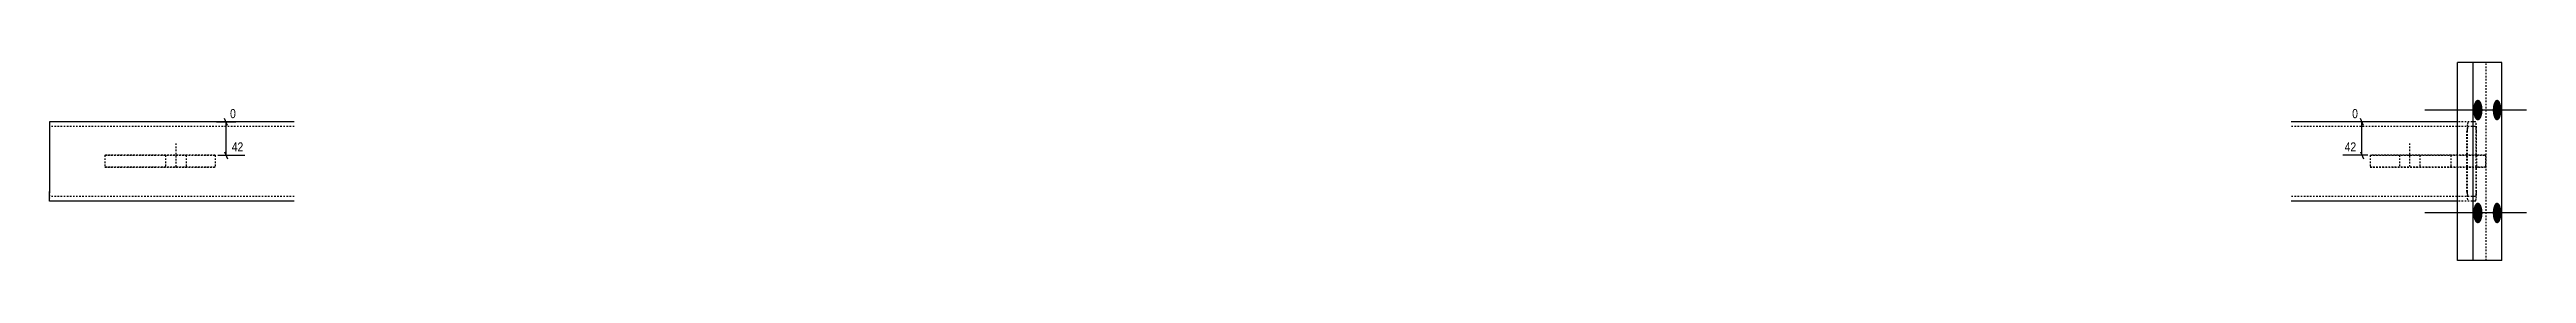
# Model space of a CAD drawing. Header units: millimetres. Extents: x 7 to 26412, y 5 to 885.
# Drawn here: x 8870 to 12008, y 7 to 257 of the extents above; entities that cross this region are included whole.
import ezdxf

# ---------------------------------------------------------------- set-up
doc = ezdxf.new("R2010")
doc.units = ezdxf.units.MM
doc.linetypes.add('DXK_LINE_DOT2', pattern=[3.9198, 1.9599, -1.9599])
doc.layers.add('MÅLSÆTNING', color=7, linetype='Continuous')
doc.layers.add('STÅL', color=7, linetype='Continuous')
doc.styles.add('Arial Narrow', font='ARIALN.TTF', dxfattribs={"height": 0.2})

msp = doc.modelspace()

# ---------------------------------------------------------------- hatches: boundary and pattern name
at = {"layer": 'STÅL', "linetype": 'Continuous'}
for points in [[(11940.3, 197.2), (11940.4, 199.9), (11940.8, 202.5), (11941.4, 204.8), (11942.3, 206.9), (11943.3, 208.5), (11944.4, 209.6), (11945.6, 210.1), (11946.9, 210.1), (11948.1, 209.6), (11949.2, 208.5), (11950.2, 206.9), (11951.1, 204.8), (11951.7, 202.5), (11952.1, 199.9), (11952.2, 197.2), (11952.1, 194.5), (11951.7, 191.9), (11951.1, 189.6), (11950.2, 187.5), (11949.2, 185.9), (11948.1, 184.8), (11946.9, 184.3), (11945.6, 184.3), (11944.4, 184.8), (11943.3, 185.9), (11942.3, 187.5), (11941.4, 189.6), (11940.8, 191.9), (11940.4, 194.5)], [(11965.1, 197.2), (11965.3, 199.9), (11965.6, 202.5), (11966.2, 204.8), (11967, 206.9), (11967.9, 208.5), (11968.9, 209.6), (11970, 210.1), (11971.2, 210.1), (11972.3, 209.6), (11973.4, 208.5), (11974.3, 206.9), (11975.1, 204.8), (11975.6, 202.5), (11976, 199.9), (11976.1, 197.2), (11976, 194.5), (11975.6, 191.9), (11975.1, 189.6), (11974.3, 187.5), (11973.4, 185.9), (11972.3, 184.8), (11971.2, 184.3), (11970, 184.3), (11968.9, 184.8), (11967.9, 185.9), (11967, 187.5), (11966.2, 189.6), (11965.6, 191.9), (11965.3, 194.5)], [(11940.3, 67.2), (11940.4, 69.9), (11940.8, 72.5), (11941.4, 74.8), (11942.3, 76.9), (11943.3, 78.5), (11944.4, 79.6), (11945.6, 80.1), (11946.9, 80.1), (11948.1, 79.6), (11949.2, 78.5), (11950.2, 76.9), (11951.1, 74.8), (11951.7, 72.5), (11952.1, 69.9), (11952.2, 67.2), (11952.1, 64.5), (11951.7, 61.9), (11951.1, 59.6), (11950.2, 57.5), (11949.2, 55.9), (11948.1, 54.8), (11946.9, 54.3), (11945.6, 54.3), (11944.4, 54.8), (11943.3, 55.9), (11942.3, 57.5), (11941.4, 59.6), (11940.8, 61.9), (11940.4, 64.5)], [(11965.1, 67.2), (11965.3, 69.9), (11965.6, 72.5), (11966.2, 74.8), (11967, 76.9), (11967.9, 78.5), (11968.9, 79.6), (11970, 80.1), (11971.2, 80.1), (11972.3, 79.6), (11973.4, 78.5), (11974.3, 76.9), (11975.1, 74.8), (11975.6, 72.5), (11976, 69.9), (11976.1, 67.2), (11976, 64.5), (11975.6, 61.9), (11975.1, 59.6), (11974.3, 57.5), (11973.4, 55.9), (11972.3, 54.8), (11971.2, 54.3), (11970, 54.3), (11968.9, 54.8), (11967.9, 55.9), (11967, 57.5), (11966.2, 59.6), (11965.6, 61.9), (11965.3, 64.5)]]:
    msp.add_hatch(color=96, dxfattribs=at).paths.add_polyline_path(points)

# ---------------------------------------------------------------- linework, layer by layer
at = {"layer": 'MÅLSÆTNING', "color": 7, "linetype": 'Continuous'}
for p, q in [((9081.2, 182.2), (9105.8, 182.2)), ((9095.2, 177.7), (9091.6, 186.7)), ((9093.4, 140.1), (9093.4, 182.2)), ((11808.8, 182.2), (11787, 182.2)), ((11801.2, 177.7), (11797.6, 186.7)), ((11799.4, 140.1), (11799.4, 182.2)), ((9082.8, 140.1), (9117.4, 140.1)), ((9091.6, 144.6), (9095.2, 135.6)), ((11806.8, 140.1), (11775.3, 140.1)), ((11797.6, 144.6), (11801.2, 135.6))]:
    msp.add_line(p, q, dxfattribs=at)
at = {"layer": 'STÅL', "color": 2, "linetype": 'Continuous'}
for p, q in [((11920.3, 7.2), (11920.3, 257.2)), ((11976.7, 257.2), (11920.3, 257.2)), ((11940.2, 7.2), (11940.2, 257.2)), ((11976.7, 7.2), (11976.7, 257.2)), ((8869.8, 182.2), (8869.8, 170.2)), ((9179.8, 182.2), (8869.8, 182.2)), ((8869.8, 170.2), (8869.8, 94.2)), ((11920.3, 182.2), (11709.8, 182.2)), ((8869.8, 83.1), (8869.8, 94.2)), ((8869.8, 82.2), (8869.8, 83.1)), ((9179.8, 82.2), (8869.8, 82.2)), ((11920.3, 82.2), (11709.8, 82.2)), ((11976.7, 7.2), (11920.3, 7.2))]:
    msp.add_line(p, q, dxfattribs=at)
at = {"layer": 'STÅL', "color": 7, "linetype": 'DXK_LINE_DOT2'}
for p, q in [((11956.9, 7.2), (11956.9, 257.2)), ((8869.8, 182.2), (8869.8, 181.3)), ((8869.8, 181.3), (8869.8, 178.7)), ((9179.8, 176.2), (8869.8, 176.2)), ((11943.3, 176.2), (11709.8, 176.2)), ((11943.3, 182.2), (11920.3, 182.2)), ((11932.6, 174.8), (11932.4, 170.2)), ((11932.4, 94.2), (11932.4, 170.2)), ((11932.9, 178.7), (11932.6, 174.8)), ((11933.4, 181.3), (11932.9, 178.7)), ((11933.2, 172.5), (11933.4, 174.4)), ((11933.2, 170.2), (11933.2, 172.5)), ((11933.2, 94.2), (11933.2, 170.2)), ((11933.9, 182.2), (11933.4, 181.3)), ((11933.4, 174.4), (11933.6, 175.7)), ((11933.6, 175.7), (11933.9, 176.2)), ((11943.8, 181.3), (11943.3, 182.2)), ((11943.3, 176.2), (11943.5, 175.7)), ((11943.5, 175.7), (11943.8, 174.4)), ((11944.3, 178.7), (11943.8, 181.3)), ((11943.8, 174.4), (11943.9, 172.5)), ((11943.9, 172.5), (11944, 170.2)), ((11944, 94.2), (11944, 170.2)), ((11944.6, 174.8), (11944.3, 178.7)), ((11944.7, 170.2), (11944.6, 174.8)), ((11944.7, 140.1), (11944.7, 170.2)), ((8939.8, 140.1), (8939.8, 140.1)), ((8939.8, 140.1), (9079.8, 140.1)), ((9079.8, 140.1), (8939.8, 140.1)), ((8939.8, 140.1), (8939.8, 125.1)), ((9079.8, 140.1), (9079.8, 140.1)), ((9079.8, 140.1), (9079.8, 125.1)), ((11809.8, 140.1), (11809.8, 140.1)), ((11809.8, 140.1), (11944.7, 140.1)), ((11911.9, 140.1), (11809.8, 140.1)), ((11809.8, 140.1), (11809.8, 125.1)), ((11955.8, 140.1), (11911.9, 140.1)), ((11911.9, 140.1), (11911.9, 125.1)), ((11944.7, 140.1), (11955.8, 140.1)), ((11944.7, 140.1), (11944.7, 125.1)), ((11955.8, 140.1), (11955.8, 125.1)), ((8869.8, 94.2), (8869.8, 85.7)), ((9079.8, 125.1), (8939.8, 125.1)), ((8939.8, 125.1), (9079.8, 125.1)), ((11944.7, 125.1), (11809.8, 125.1)), ((11809.8, 125.1), (11911.9, 125.1)), ((11911.9, 125.1), (11955.8, 125.1)), ((11932.4, 94.2), (11932.6, 89.6)), ((11933.2, 91.9), (11933.2, 94.2)), ((11944, 94.2), (11943.9, 91.9)), ((11944.6, 89.6), (11944.7, 94.2)), ((11955.8, 125.1), (11944.7, 125.1)), ((11944.7, 94.2), (11944.7, 125.1)), ((9179.8, 88.2), (8869.8, 88.2)), ((11943.3, 88.2), (11709.8, 88.2)), ((11943.3, 82.2), (11920.3, 82.2)), ((11932.6, 89.6), (11932.9, 85.7)), ((11932.9, 85.7), (11933.4, 83.1)), ((11933.4, 90), (11933.2, 91.9)), ((11933.6, 88.7), (11933.4, 90)), ((11933.4, 83.1), (11933.9, 82.2)), ((11933.9, 88.2), (11933.6, 88.7)), ((11943.5, 88.7), (11943.3, 88.2)), ((11943.3, 82.2), (11943.8, 83.1)), ((11943.8, 90), (11943.5, 88.7)), ((11943.9, 91.9), (11943.8, 90)), ((11943.8, 83.1), (11944.3, 85.7)), ((11944.3, 85.7), (11944.6, 89.6))]:
    msp.add_line(p, q, dxfattribs=at)
at = {"layer": 'STÅL', "color": 96, "linetype": 'Continuous'}
for p, q in [((11983.5, 197.2), (11879.3, 197.2)), ((12007.8, 197.2), (11903.6, 197.2)), ((11983.5, 67.2), (11879.3, 67.2)), ((12007.8, 67.2), (11903.6, 67.2))]:
    msp.add_line(p, q, dxfattribs=at)
at = {"layer": 'STÅL', "color": 96, "linetype": 'DXK_LINE_DOT2'}
for p, q in [((9016.8, 140.1), (9016.8, 125.1)), ((9029.8, 155.1), (9029.8, 125.1)), ((9042.8, 140.1), (9042.8, 125.1)), ((11846.8, 140.1), (11846.8, 125.1)), ((11859.8, 155.1), (11859.8, 125.1)), ((11872.8, 140.1), (11872.8, 125.1))]:
    msp.add_line(p, q, dxfattribs=at)

# ---------------------------------------------------------------- next in the draw order: wipeouts: each hides what was drawn before it
at = {"color": 0, "linetype": 'Continuous'}
for points in [[(9108.2, 184.6), (9108.2, 201.4), (9096.1, 201.4), (9096.1, 184.6)], [(11796.7, 184.6), (11796.7, 201.4), (11784.6, 201.4), (11784.6, 184.6)], [(9117.7, 142.5), (9117.7, 159.3), (9098.2, 159.3), (9098.2, 142.5)], [(11794.5, 142.5), (11794.5, 159.3), (11775.1, 159.3), (11775.1, 142.5)]]:
    msp.add_wipeout(points, dxfattribs=at).dxf.layer = 'MÅLSÆTNING'

# ---------------------------------------------------------------- next in the draw order: texts
at = {"layer": 'MÅLSÆTNING', "color": 3, "linetype": 'Continuous', "style": 'Arial Narrow'}
for s, height, p in [('0', 11.5, (9098.5, 187)), ('0', 11.5, (11787, 187)), ('42', 11.45, (9100.6, 144.9)), ('42', 11.45, (11777.5, 144.9))]:
    msp.add_text(s, height=height, dxfattribs=at).set_placement(p)

doc.saveas('drawing.dxf')
